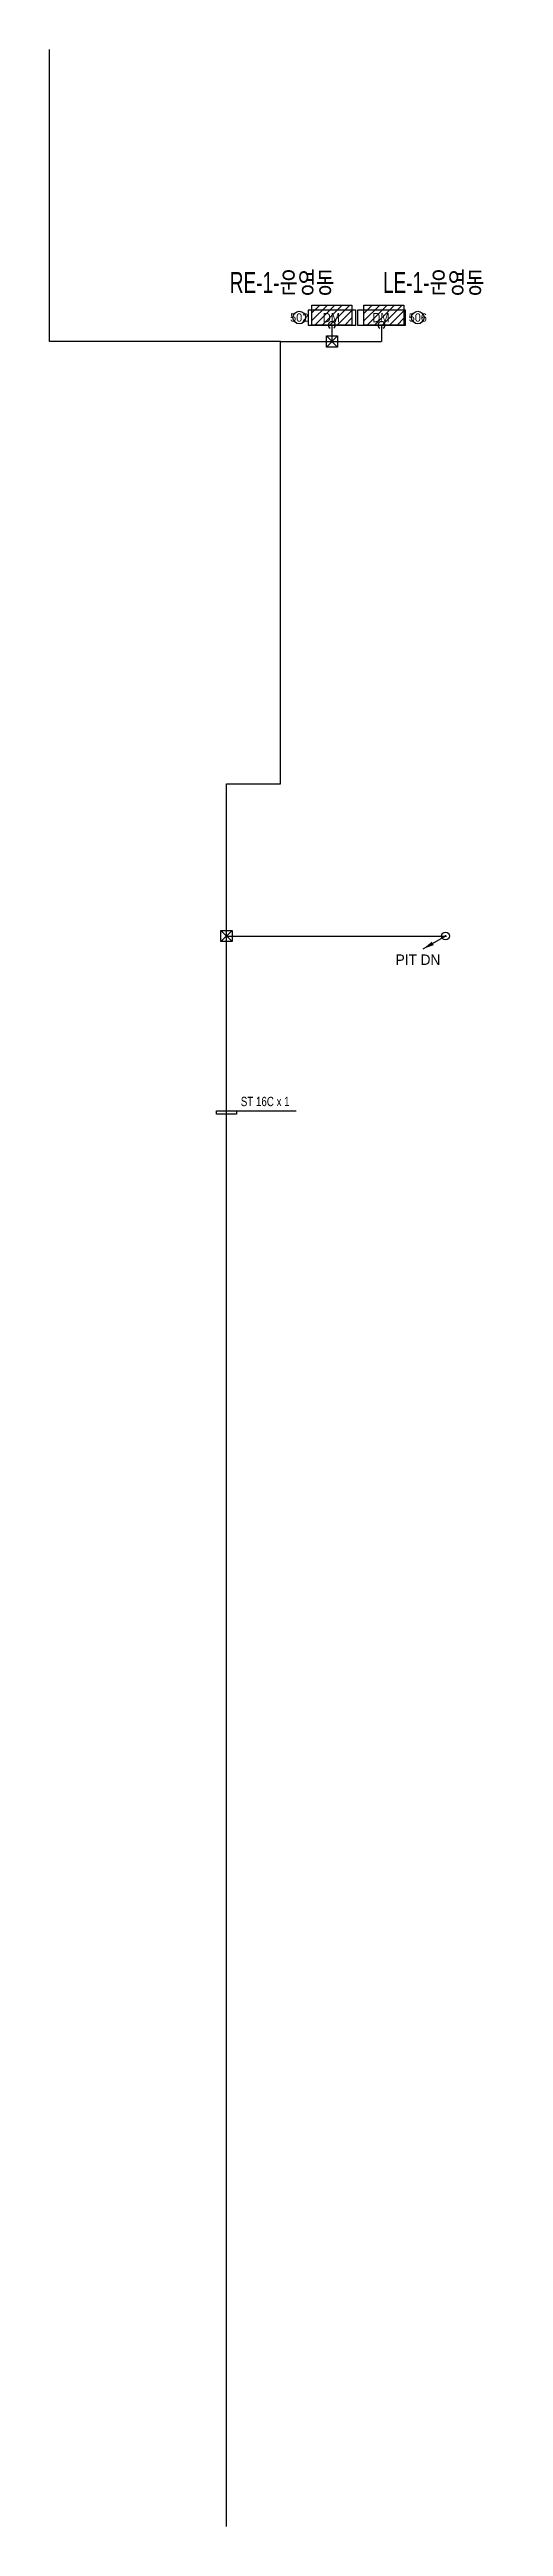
# Model space of a CAD drawing. Header units: millimetres. Extents: x 89450 to 753248, y -530175 to 1209785.
# Drawn here: x 450861 to 459042, y -319447 to -274850 of the extents above; entities that cross this region are included whole.
import ezdxf
from ezdxf.enums import TextEntityAlignment as Align

# ---------------------------------------------------------------- set-up
doc = ezdxf.new("R2010")
doc.units = ezdxf.units.MM
doc.header["$LTSCALE"] = 150
for name, color, linetype in [('------01 Distribution Panel', 3, 'Continuous'), ('-----29 Indicator', 1, 'Continuous'), ('-----99 EPMS CABLE DUCT', 4, 'Continuous'), ('-----99 EPMS CONDUIT', 4, 'Continuous'), ('-----99 EPMS DEVICE', 3, 'Continuous')]:
    doc.layers.add(name, color=color, linetype=linetype)
doc.styles.add('ELEC', font='')
doc.styles.get('ELEC').set_extended_font_data('Dotum')

msp = doc.modelspace()

# ---------------------------------------------------------------- texts
at = {"layer": '-----29 Indicator', "style": 'ELEC'}
for s, p in [('502', (455361, -279675)), ('506', (457498, -279675))]:
    msp.add_text(s, height=150, dxfattribs=at).set_placement(p, align=Align.MIDDLE_CENTER)
at = {"layer": '-----99 EPMS CABLE DUCT', "style": 'ELEC'}
msp.add_text('PIT DN', height=187.7, dxfattribs=at).set_placement((457099, -291331))
at = {"layer": '-----99 EPMS CONDUIT', "style": 'ELEC', "width": 0.8}
msp.add_text('ST 16C x 1', height=168, dxfattribs=at).set_placement((454748, -293790), align=Align.MIDDLE_CENTER)
at = {"layer": '-----99 EPMS DEVICE', "color": 2, "style": 'ELEC', "width": 0.9}
for p in [(455941, -279675), (456834, -279675)]:
    msp.add_text('DM', height=168, dxfattribs=at).set_placement(p, align=Align.MIDDLE)

# ---------------------------------------------------------------- blocks, each defined once
blk = doc.blocks.new('A02')
h = blk.add_hatch()
h.set_pattern_fill('ANSI31', color=161, scale=25, style=0)
h.set_pattern_definition([(45, (-2000, -19200), (-56.1266, 56.1266), [])])
h.paths.add_polyline_path([(-300, 300), (-300, 0), (300, 0), (300, 300)])
at = {"color": 161}
blk.add_lwpolyline([(300, 0), (-300, 0), (-300, 300), (300, 300)], close=True, dxfattribs=at)

# ---------------------------------------------------------------- linework, layer by layer
at = {"layer": '-----29 Indicator'}
for centre in [(455361, -279675), (457498, -279675)]:
    msp.add_circle(centre, 114, dxfattribs=at)
at = {"layer": '-----99 EPMS CABLE DUCT'}
for p, q in [((455850, -280007), (456050, -280207)), ((455850, -280207), (456050, -280007)), ((455950, -279810), (455950, -280107)), ((456844, -279810), (456844, -280107)), ((453951, -290711), (454151, -290911)), ((453951, -290911), (454151, -290711)), ((457997, -290811), (457591, -291045))]:
    msp.add_line(p, q, dxfattribs=at)
at = {"layer": '-----99 EPMS CABLE DUCT', "elevation": 0}
for points in [[(455850, -280007), (456050, -280007), (456050, -280207), (455850, -280207)], [(453951, -290711), (454151, -290711), (454151, -290911), (453951, -290911)]]:
    msp.add_lwpolyline(points, close=True, dxfattribs=at)
for points in [[(454051, -290811), (454051, -288069), (455023, -288069), (455023, -280107), (456844, -280107)], [(454051, -319447), (454051, -290811), (457997, -290811)]]:
    msp.add_lwpolyline(points, dxfattribs=at)
msp.add_lwpolyline([(457591, -291045, 0, 70, 0), (457767, -290944, 40, 40, 0)], format="xyseb", dxfattribs=at)
at = {"layer": '-----99 EPMS CABLE DUCT'}
msp.add_circle((457997, -290811), 10, dxfattribs=at)
at = {"layer": '-----99 EPMS CONDUIT'}
msp.add_line((453869, -293961), (455305, -293961), dxfattribs=at)
at = {"layer": '-----99 EPMS CONDUIT', "elevation": 0}
msp.add_lwpolyline([(453869, -293961), (454232, -293961), (454232, -294021), (453869, -294021)], close=True, dxfattribs=at)
at = {"layer": '-----99 EPMS CONDUIT'}
msp.add_circle((457997, -290811), 69.6, dxfattribs=at)
for centre in [(455950, -279810), (456844, -279810)]:
    msp.add_arc(centre, 63.8, 300, 240, dxfattribs=at)
at = {"layer": '-----99 EPMS DEVICE', "color": 2, "elevation": 0}
for points in [[(456380, -279540), (455520, -279540), (455520, -279810), (456380, -279810)], [(457274, -279540), (456414, -279540), (456414, -279810), (457274, -279810)]]:
    msp.add_lwpolyline(points, close=True, dxfattribs=at)

# ---------------------------------------------------------------- block references
at = {"layer": '------01 Distribution Panel', "xscale": 1.2, "yscale": 1.2, "zscale": 1.2, "rotation": 180}
msp.add_blockref('A02', (455950, -279450), dxfattribs=at)

msp.set_redraw_order([(e.dxf.handle, doc.entitydb.next_handle()) for e in msp.query("TEXT MTEXT ATTDEF DIMENSION ARC_DIMENSION")])  # texts and dimensions are drawn at this point

# ---------------------------------------------------------------- next in the draw order: wipeouts: each hides what was drawn before it
at = {"color": 1}
msp.add_wipeout([(453794, -279306), (456310, -279306), (456310, -278781), (453794, -278781)], dxfattribs=at).dxf.layer = '------01 Distribution Panel'

# ---------------------------------------------------------------- next in the draw order: linework, layer by layer
at = {"layer": '-----99 EPMS CABLE DUCT', "elevation": 0}
msp.add_lwpolyline([(455023, -280107), (450861, -280107), (450861, -274850)], dxfattribs=at)

# ---------------------------------------------------------------- next in the draw order: block references
at = {"layer": '------01 Distribution Panel', "xscale": 1.2, "yscale": 1.2, "zscale": 1.2, "rotation": 180}
msp.add_blockref('A02', (456886, -279450), dxfattribs=at)

# ---------------------------------------------------------------- next in the draw order: texts
at = {"layer": '------01 Distribution Panel', "style": 'ELEC', "width": 0.7}
msp.add_text('RE-1-운영동', height=375, dxfattribs=at).set_placement((455052, -279043), align=Align.MIDDLE_CENTER)

# ---------------------------------------------------------------- next in the draw order: wipeouts: each hides what was drawn before it
at = {"color": 1}
msp.add_wipeout([(456526, -279306), (459042, -279306), (459042, -278781), (456526, -278781)], dxfattribs=at).dxf.layer = '------01 Distribution Panel'

# ---------------------------------------------------------------- next in the draw order: texts
at = {"layer": '------01 Distribution Panel', "style": 'ELEC', "width": 0.7}
msp.add_text('LE-1-운영동', height=375, dxfattribs=at).set_placement((457784, -279043), align=Align.MIDDLE_CENTER)

doc.saveas('drawing.dxf')
